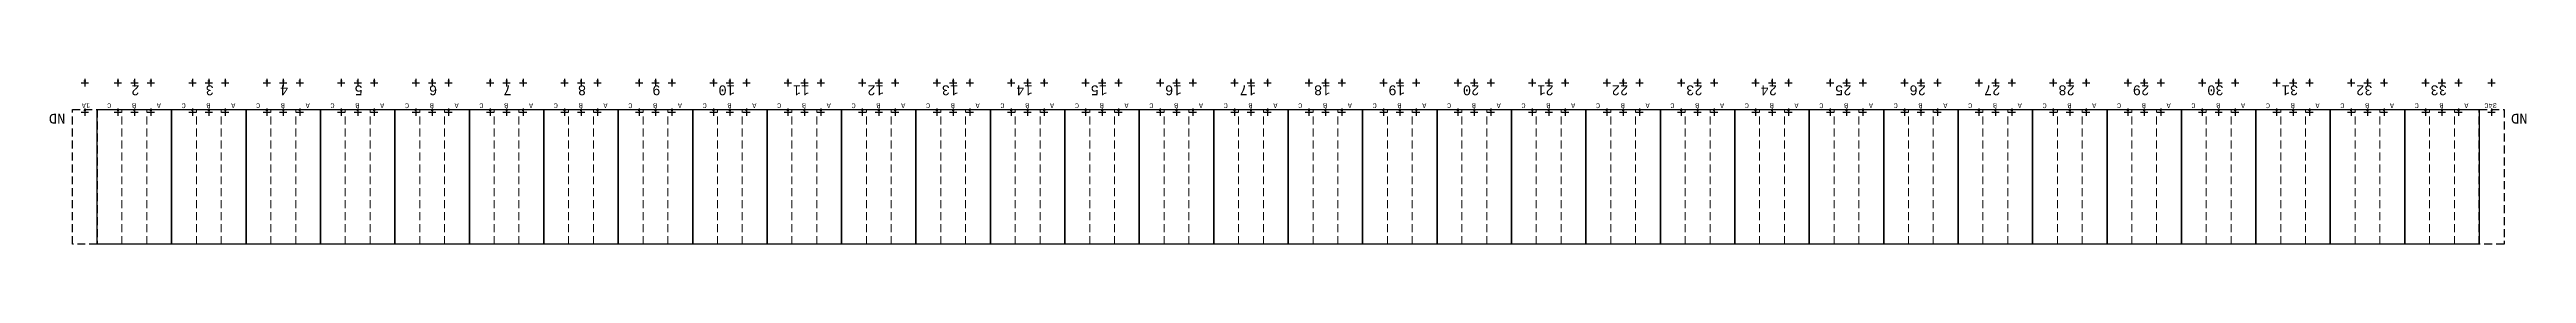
# Model space of a CAD drawing. Header units: millimetres. Extents: x 308165 to 657535, y 5096 to 173229.
# Drawn here: x 369993 to 471415, y 141384 to 148120 of the extents above; entities that cross this region are included whole.
import ezdxf

# ---------------------------------------------------------------- set-up
doc = ezdxf.new("R2010")
doc.units = ezdxf.units.MM
doc.linetypes.add('DASHED', pattern=[0.75, 0.5, -0.25])
doc.layers.add('Bin location transponder', color=250, linetype='Continuous')
doc.layers.add('WF_numbers', color=6, linetype='Continuous')
for name, color, linetype, lineweight in [('WF buffer', 1, 'DASHED', 30), ('WF transponder', 3, 'Continuous', 30), ('WF_bay', 5, 'Continuous', 30), ('WF_sketch_stock_areas', 30, 'Continuous', 30)]:
    doc.layers.add(name, color=color, linetype=linetype, lineweight=lineweight)
doc.styles.add('WF_txt', font='consola.ttf')

# ---------------------------------------------------------------- blocks, each defined once
blk = doc.blocks.new('Bin location transponder')
at = {"layer": 'Bin location transponder', "color": 3, "lineweight": 30}
for p, q in [((-600, 0), (600, 0)), ((-150, 300), (150, 300)), ((0, 600), (0, -600))]:
    blk.add_line(p, q, dxfattribs=at)
blk = doc.blocks.new('WF 10x18ft bay')
at = {"layer": 'WF_bay', "linetype": 'DASHED', "lineweight": 5, "ltscale": 650}
for p, q in [((1016, 5486), (1016, 0)), ((2032, 5486), (2032, 0))]:
    blk.add_line(p, q, dxfattribs=at)
at = {"layer": 'WF_bay'}
blk.add_lwpolyline([(0, 5486), (3048, 5486), (3048, 0), (0, 0)], close=True, dxfattribs=at)
at = {"layer": 'WF transponder', "xscale": 0.25, "yscale": 0.25, "zscale": 0.25, "rotation": 180.0000000062352}
for p in [(850, 100), (1524, 100), (2198, 100), (850, -1100), (1524, -1100), (2198, -1100)]:
    blk.add_blockref('Bin location transponder', p, dxfattribs=at)
at = {"layer": 'WF_numbers', "linetype": 'DASHED', "char_height": 200, "attachment_point": 1, "rotation": 0, "style": 'WF_txt'}
for s, insert in [('A', (439, -62, -723)), ('B', (1455, -62, -723)), ('C', (2471, -62, -723))]:
    blk.add_mtext_dynamic_manual_height_columns(s, width=423.53, gutter_width=2118, heights=[0], dxfattribs=dict(at, insert=insert))
blk = doc.blocks.new('WF 40x216in buffer')
at = {"layer": 'WF buffer', "ltscale": 650}
blk.add_lwpolyline([(0, 5486), (1016, 5486), (1016, 0), (0, 0)], close=True, dxfattribs=at)
at = {"layer": 'WF transponder', "xscale": 0.25, "yscale": 0.25, "zscale": 0.25, "rotation": 180.0000000062352}
for p in [(508, 100), (508, -1100)]:
    blk.add_blockref('Bin location transponder', p, dxfattribs=at)

msp = doc.modelspace()

# ---------------------------------------------------------------- block references
at = {"layer": 'WF_sketch_stock_areas'}
for name, p, rotation in [('WF 40x216in buffer', (371944, 146870, -162219), 179.9999999998721), ('WF 10x18ft bay', (374992, 146870, -162219), 179.9999999999069), ('WF 10x18ft bay', (378040, 146870, -162219), 179.9999999999069), ('WF 10x18ft bay', (381088, 146870, -162219), 179.9999999999069), ('WF 10x18ft bay', (384136, 146870, -162219), 179.9999999999069), ('WF 10x18ft bay', (387184, 146870, -162219), 179.9999999999069), ('WF 10x18ft bay', (390232, 146870, -162219), 179.9999999999069), ('WF 10x18ft bay', (393280, 146870, -162219), 179.9999999999069), ('WF 10x18ft bay', (396328, 146870, -162219), 179.9999999999069), ('WF 10x18ft bay', (399376, 146870, -162219), 179.9999999999069), ('WF 10x18ft bay', (402424, 146870, -162219), 179.9999999999069), ('WF 10x18ft bay', (405472, 146870, -162219), 179.9999999999069), ('WF 10x18ft bay', (408520, 146870, -162219), 179.9999999999069), ('WF 10x18ft bay', (411568, 146870, -162219), 179.9999999999069), ('WF 10x18ft bay', (414616, 146870, -162219), 179.9999999999069), ('WF 10x18ft bay', (417664, 146870, -162219), 179.9999999999069), ('WF 10x18ft bay', (420712, 146870, -162219), 179.9999999999069), ('WF 10x18ft bay', (423760, 146870, -162219), 179.9999999999069), ('WF 10x18ft bay', (426808, 146870, -162219), 179.9999999999069), ('WF 10x18ft bay', (429856, 146870, -162219), 179.9999999999069), ('WF 10x18ft bay', (432904, 146870, -162219), 179.9999999999069), ('WF 10x18ft bay', (435952, 146870, -162219), 179.9999999999069), ('WF 10x18ft bay', (439000, 146870, -162219), 179.9999999999069), ('WF 10x18ft bay', (442048, 146870, -162219), 179.9999999999069), ('WF 10x18ft bay', (445096, 146870, -162219), 179.9999999999069), ('WF 10x18ft bay', (448144, 146870, -162219), 179.9999999999069), ('WF 10x18ft bay', (451192, 146870, -162219), 179.9999999999069), ('WF 10x18ft bay', (454240, 146870, -162219), 179.9999999999069), ('WF 10x18ft bay', (457288, 146870, -162219), 179.9999999999069), ('WF 10x18ft bay', (460336, 146870, -162219), 179.9999999999069), ('WF 10x18ft bay', (463384, 146870, -162219), 179.9999999999069), ('WF 10x18ft bay', (466432, 146870, -162219), 179.9999999999069), ('WF 10x18ft bay', (469480, 146870, -162219), 179.9999999999069), ('WF 40x216in buffer', (470496, 146870, -162219), 180.0000000000252)]:
    msp.add_blockref(name, p, dxfattribs=dict(at, rotation=rotation))

# ---------------------------------------------------------------- texts
at = {"layer": 'WF_numbers', "linetype": 'DASHED', "rotation": 180, "style": 'WF_txt'}
for s, insert, char_height, attachment_point in [('1A', (371650, 146933, -162943), 200, 1), ('2', (373676, 147458, -162219), 400, 1), ('3', (376724, 147458, -162219), 400, 1), ('4', (379772, 147458, -162219), 400, 1), ('5', (382820, 147458, -162219), 400, 1), ('6', (385868, 147458, -162219), 400, 1), ('7', (388916, 147458, -162219), 400, 1), ('8', (391964, 147458, -162219), 400, 1), ('9', (395012, 147458, -162219), 400, 1), ('10', (398060, 147458, -162219), 400, 1), ('11', (401108, 147458, -162219), 400, 1), ('12', (404156, 147458, -162219), 400, 1), ('13', (407204, 147458, -162219), 400, 1), ('14', (410252, 147458, -162219), 400, 1), ('15', (413300, 147458, -162219), 400, 1), ('16', (416348, 147458, -162219), 400, 1), ('17', (419396, 147458, -162219), 400, 1), ('18', (422444, 147458, -162219), 400, 1), ('19', (425492, 147458, -162219), 400, 1), ('20', (428540, 147458, -162219), 400, 1), ('21', (431588, 147458, -162219), 400, 1), ('22', (434636, 147458, -162219), 400, 1), ('23', (437684, 147458, -162219), 400, 1), ('24', (440732, 147458, -162219), 400, 1), ('25', (443780, 147458, -162219), 400, 1), ('26', (446828, 147458, -162219), 400, 1), ('27', (449876, 147458, -162219), 400, 1), ('28', (452924, 147458, -162219), 400, 1), ('29', (455972, 147458, -162219), 400, 1), ('30', (459020, 147458, -162219), 400, 1), ('31', (462068, 147458, -162219), 400, 1), ('32', (465116, 147458, -162219), 400, 1), ('33', (468164, 147458, -162219), 400, 1), ('34C', (470202, 146933, -162943), 200, 1), ('ND', (370642, 146298, -324439), 400, 1), ('ND', (470782, 146298, -486658), 400, 3)]:
    msp.add_mtext_dynamic_manual_height_columns(s, width=423.53, gutter_width=2118, heights=[0], dxfattribs=dict(at, insert=insert, char_height=char_height, attachment_point=attachment_point))

doc.saveas('drawing.dxf')
